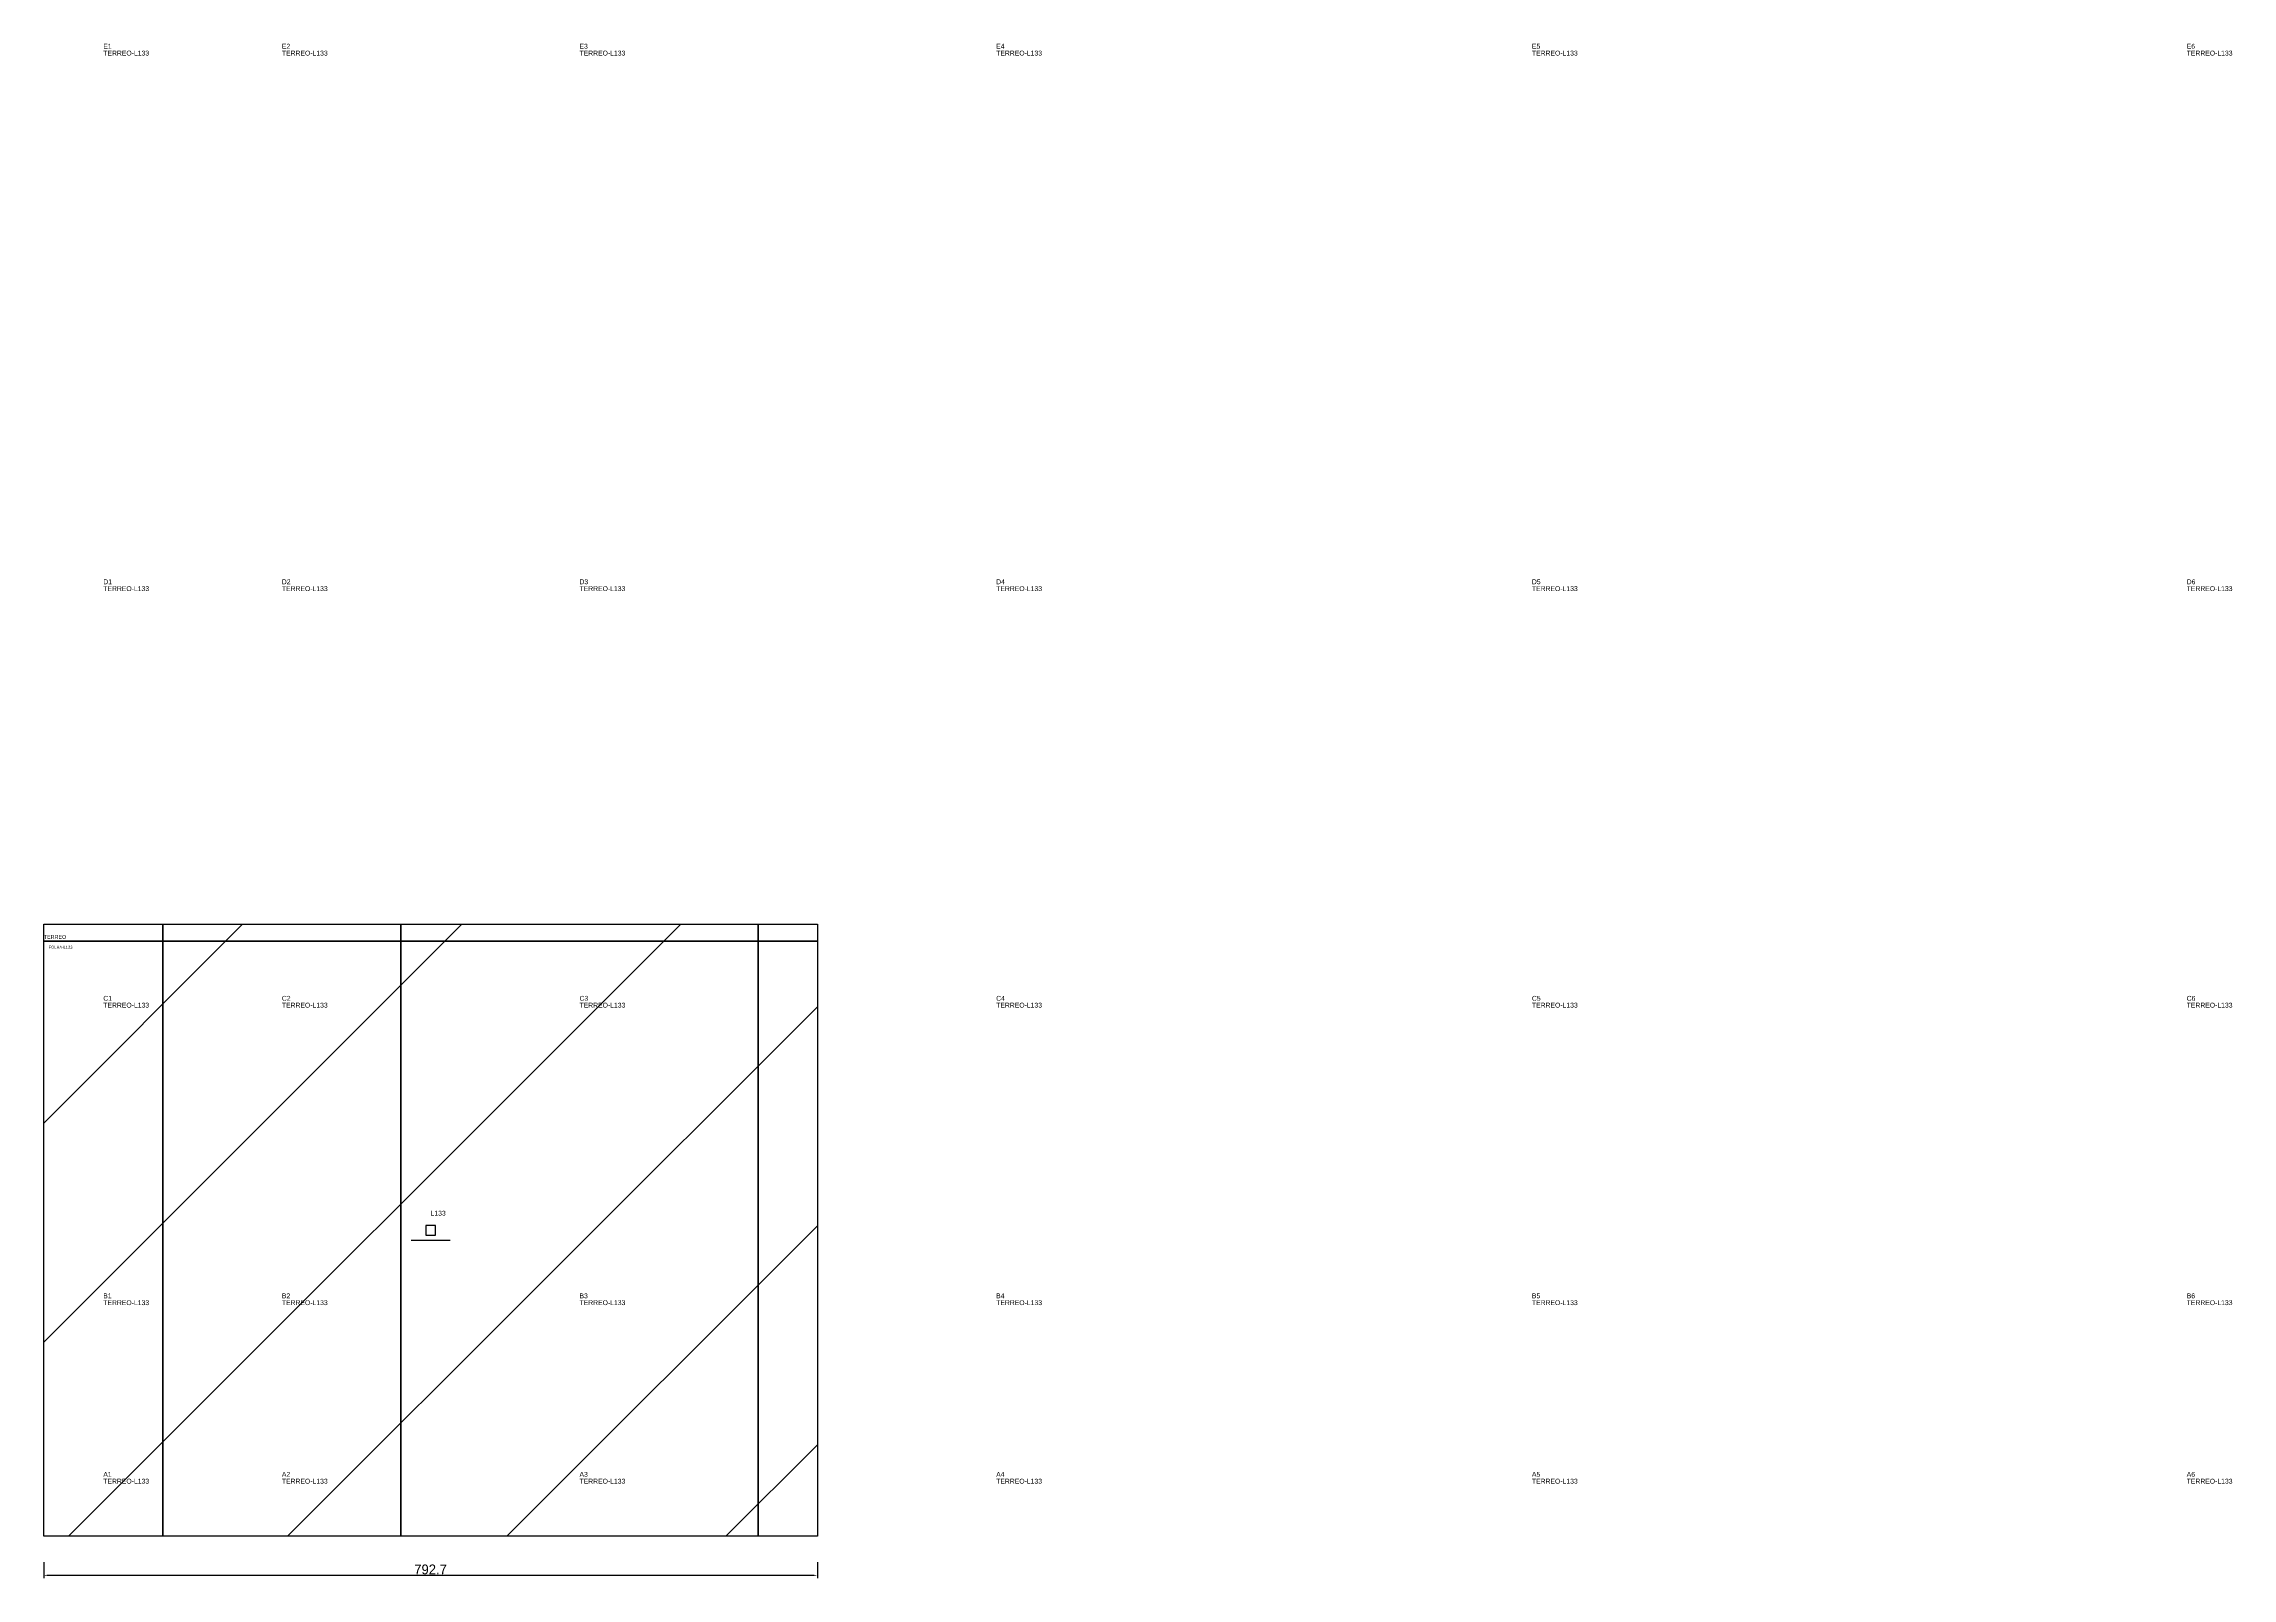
# Model space of a CAD drawing. Header units: metres. Extents: x 222 to 2465, y -469 to 1104.
import ezdxf

# ---------------------------------------------------------------- set-up
doc = ezdxf.new("R2010")
doc.units = ezdxf.units.M
for name, color, linetype in [('3', 3, 'CONTINUOUS'), ('AUX00', 7, 'CONTINUOUS'), ('COTA', 241, 'CONTINUOUS'), ('FOLHA', 255, 'CONTINUOUS'), ('Hachura', 251, 'CONTINUOUS'), ('NOMENCLATURA', 7, 'CONTINUOUS'), ('Nível', 160, 'CONTINUOUS'), ('Painéis', 200, 'CONTINUOUS'), ('Pilares', 5, 'CONTINUOUS'), ('SARR_2.2x7', 40, 'CONTINUOUS')]:
    doc.layers.add(name, color=color, linetype=linetype)
doc.styles.add('ARIAL', font='Arial.ttf')
doc.styles.add('STR_STANDARD', font='arial.ttf')
doc.dimstyles.new('EZ DXF', dxfattribs={"dimtxt": 10, "dimasz": 3.5, "dimexe": 3, "dimexo": 1.5, "dimgap": 1, "dimtad": 1, "dimdec": 1, "dimdsep": 46, "dimcen": 2.5, "dimazin": 3, "dimtfac": 1, "dimtmove": 0, "dimatfit": 3})

msp = doc.modelspace()

# ---------------------------------------------------------------- hatches: boundary and pattern name
at = {"layer": 'Hachura'}
h = msp.add_hatch(dxfattribs=at)
h.set_pattern_fill('ANSI31', scale=50)
h.paths.add_polyline_path([(222.2, 201.5), (1014.95, 201.5), (1014.95, -425.9), (222.2, -425.9)])
h = msp.add_hatch(dxfattribs=at)
h.set_pattern_fill('ANSI31', scale=50)
h.paths.add_polyline_path([(222.2, 201.5), (1014.95, 201.5), (1014.95, -425.9), (222.2, -425.9)])

# ---------------------------------------------------------------- linework, layer by layer
at = {"layer": '3'}
for points in [[(222.2, 184.1), (1014.95, 184.1)], [(222.2, 184.1), (1014.95, 184.1)], [(344.2, -425.9), (344.2, 201.5)], [(344.2, -425.9), (344.2, 201.5)], [(588.2, -425.9), (588.2, 201.5)], [(588.2, -425.9), (588.2, 201.5)], [(954.2, -425.9), (954.2, 201.5)], [(954.2, -425.9), (954.2, 201.5)]]:
    msp.add_lwpolyline(points, close=True, dxfattribs=at)
at = {"layer": 'Painéis', "color": 200}
for p, q in [((222.2, 201.5), (1014.95, 201.5)), ((222.2, -425.9), (222.2, 201.5)), ((222.2, 201.5), (1014.95, 201.5)), ((222.2, -425.9), (222.2, 201.5)), ((1014.95, 201.5), (1014.95, -425.9)), ((1014.95, 201.5), (1014.95, -425.9)), ((1014.95, -425.9), (222.2, -425.9)), ((1014.95, -425.9), (222.2, -425.9))]:
    msp.add_line(p, q, dxfattribs=at)
at = {"layer": 'Pilares'}
msp.add_lwpolyline([(613.57, -117.2), (623.57, -117.2), (623.57, -107.2), (613.57, -107.2)], close=True, dxfattribs=at)
msp.add_lwpolyline([(613.57, -117.2), (623.57, -117.2), (623.57, -107.2), (613.57, -107.2)], close=True, dxfattribs=at)
at = {"layer": 'SARR_2.2x7'}
msp.add_line((598.57, -122.2), (638.57, -122.2), dxfattribs=at)
msp.add_line((598.57, -122.2), (638.57, -122.2), dxfattribs=at)

# ---------------------------------------------------------------- texts
at = {"layer": '3', "style": 'STR_STANDARD'}
for s, p in [('E1', (283.2, 1099.1)), ('E1', (283.2, 1099.1)), ('E2', (466.2, 1099.1)), ('E2', (466.2, 1099.1)), ('E3', (771.2, 1099.1)), ('E3', (771.2, 1099.1)), ('E4', (1198.2, 1099.1)), ('E4', (1198.2, 1099.1)), ('E5', (1747.2, 1099.1)), ('E5', (1747.2, 1099.1)), ('E6', (2418.2, 1099.1)), ('E6', (2418.2, 1099.1)), ('D1', (283.2, 550.1)), ('D1', (283.2, 550.1)), ('D2', (466.2, 550.1)), ('D2', (466.2, 550.1)), ('D3', (771.2, 550.1)), ('D3', (771.2, 550.1)), ('D4', (1198.2, 550.1)), ('D4', (1198.2, 550.1)), ('D5', (1747.2, 550.1)), ('D5', (1747.2, 550.1)), ('D6', (2418.2, 550.1)), ('D6', (2418.2, 550.1)), ('C1', (283.2, 123.1)), ('C1', (283.2, 123.1)), ('C2', (466.2, 123.1)), ('C2', (466.2, 123.1)), ('C3', (771.2, 123.1)), ('C3', (771.2, 123.1)), ('C4', (1198.2, 123.1)), ('C4', (1198.2, 123.1)), ('C5', (1747.2, 123.1)), ('C5', (1747.2, 123.1)), ('C6', (2418.2, 123.1)), ('C6', (2418.2, 123.1)), ('B1', (283.2, -181.9)), ('B1', (283.2, -181.9)), ('B2', (466.2, -181.9)), ('B2', (466.2, -181.9)), ('B3', (771.2, -181.9)), ('B3', (771.2, -181.9)), ('B4', (1198.2, -181.9)), ('B4', (1198.2, -181.9)), ('B5', (1747.2, -181.9)), ('B5', (1747.2, -181.9)), ('B6', (2418.2, -181.9)), ('B6', (2418.2, -181.9)), ('A1', (283.2, -364.9)), ('A1', (283.2, -364.9)), ('A2', (466.2, -364.9)), ('A2', (466.2, -364.9)), ('A3', (771.2, -364.9)), ('A3', (771.2, -364.9)), ('A4', (1198.2, -364.9)), ('A4', (1198.2, -364.9)), ('A5', (1747.2, -364.9)), ('A5', (1747.2, -364.9)), ('A6', (2418.2, -364.9)), ('A6', (2418.2, -364.9))]:
    msp.add_text(s, height=5, dxfattribs=at).set_placement(p)
at = {"layer": 'AUX00', "style": 'STR_STANDARD'}
for p in [(283.2, 1092.1), (283.2, 1092.1), (466.2, 1092.1), (466.2, 1092.1), (771.2, 1092.1), (771.2, 1092.1), (1198.2, 1092.1), (1198.2, 1092.1), (1747.2, 1092.1), (1747.2, 1092.1), (2418.2, 1092.1), (2418.2, 1092.1), (283.2, 543.1), (283.2, 543.1), (466.2, 543.1), (466.2, 543.1), (771.2, 543.1), (771.2, 543.1), (1198.2, 543.1), (1198.2, 543.1), (1747.2, 543.1), (1747.2, 543.1), (2418.2, 543.1), (2418.2, 543.1), (283.2, 116.1), (283.2, 116.1), (466.2, 116.1), (466.2, 116.1), (771.2, 116.1), (771.2, 116.1), (1198.2, 116.1), (1198.2, 116.1), (1747.2, 116.1), (1747.2, 116.1), (2418.2, 116.1), (2418.2, 116.1), (283.2, -188.9), (283.2, -188.9), (466.2, -188.9), (466.2, -188.9), (771.2, -188.9), (771.2, -188.9), (1198.2, -188.9), (1198.2, -188.9), (1747.2, -188.9), (1747.2, -188.9), (2418.2, -188.9), (2418.2, -188.9), (283.2, -371.9), (283.2, -371.9), (466.2, -371.9), (466.2, -371.9), (771.2, -371.9), (771.2, -371.9), (1198.2, -371.9), (1198.2, -371.9), (1747.2, -371.9), (1747.2, -371.9), (2418.2, -371.9), (2418.2, -371.9)]:
    msp.add_text('TERREO-L133', height=5, dxfattribs=at).set_placement(p)
at = {"layer": 'FOLHA'}
msp.add_text('FOLHA-L133', height=3, dxfattribs=at).set_placement((227.2, 176.5))
msp.add_text('FOLHA-L133', height=3, dxfattribs=at).set_placement((227.2, 176.5))
at = {"layer": 'NOMENCLATURA', "insert": (618.57, -92.2), "char_height": 5, "attachment_point": 1, "style": 'ARIAL'}
msp.add_mtext('L133', dxfattribs=at)
msp.add_mtext('L133', dxfattribs=at)
at = {"layer": 'Nível'}
msp.add_text('TERREO', height=4, dxfattribs=at).set_placement((222.2, 186.5))
msp.add_text('TERREO', height=4, dxfattribs=at).set_placement((222.2, 186.5))

# ---------------------------------------------------------------- dimensions: what is measured, and where the dimension line sits
at = {"layer": 'COTA'}
msp.add_linear_dim(base=(222.2, -465.9019), p1=(222.2, -450.9019), p2=(1014.9491, -450.9019), dimstyle='EZ DXF', dxfattribs=at).render()
msp.add_linear_dim(base=(222.2, -465.9019), p1=(222.2, -450.9019), p2=(1014.9491, -450.9019), dimstyle='EZ DXF', dxfattribs=at).render()

doc.saveas('drawing.dxf')
